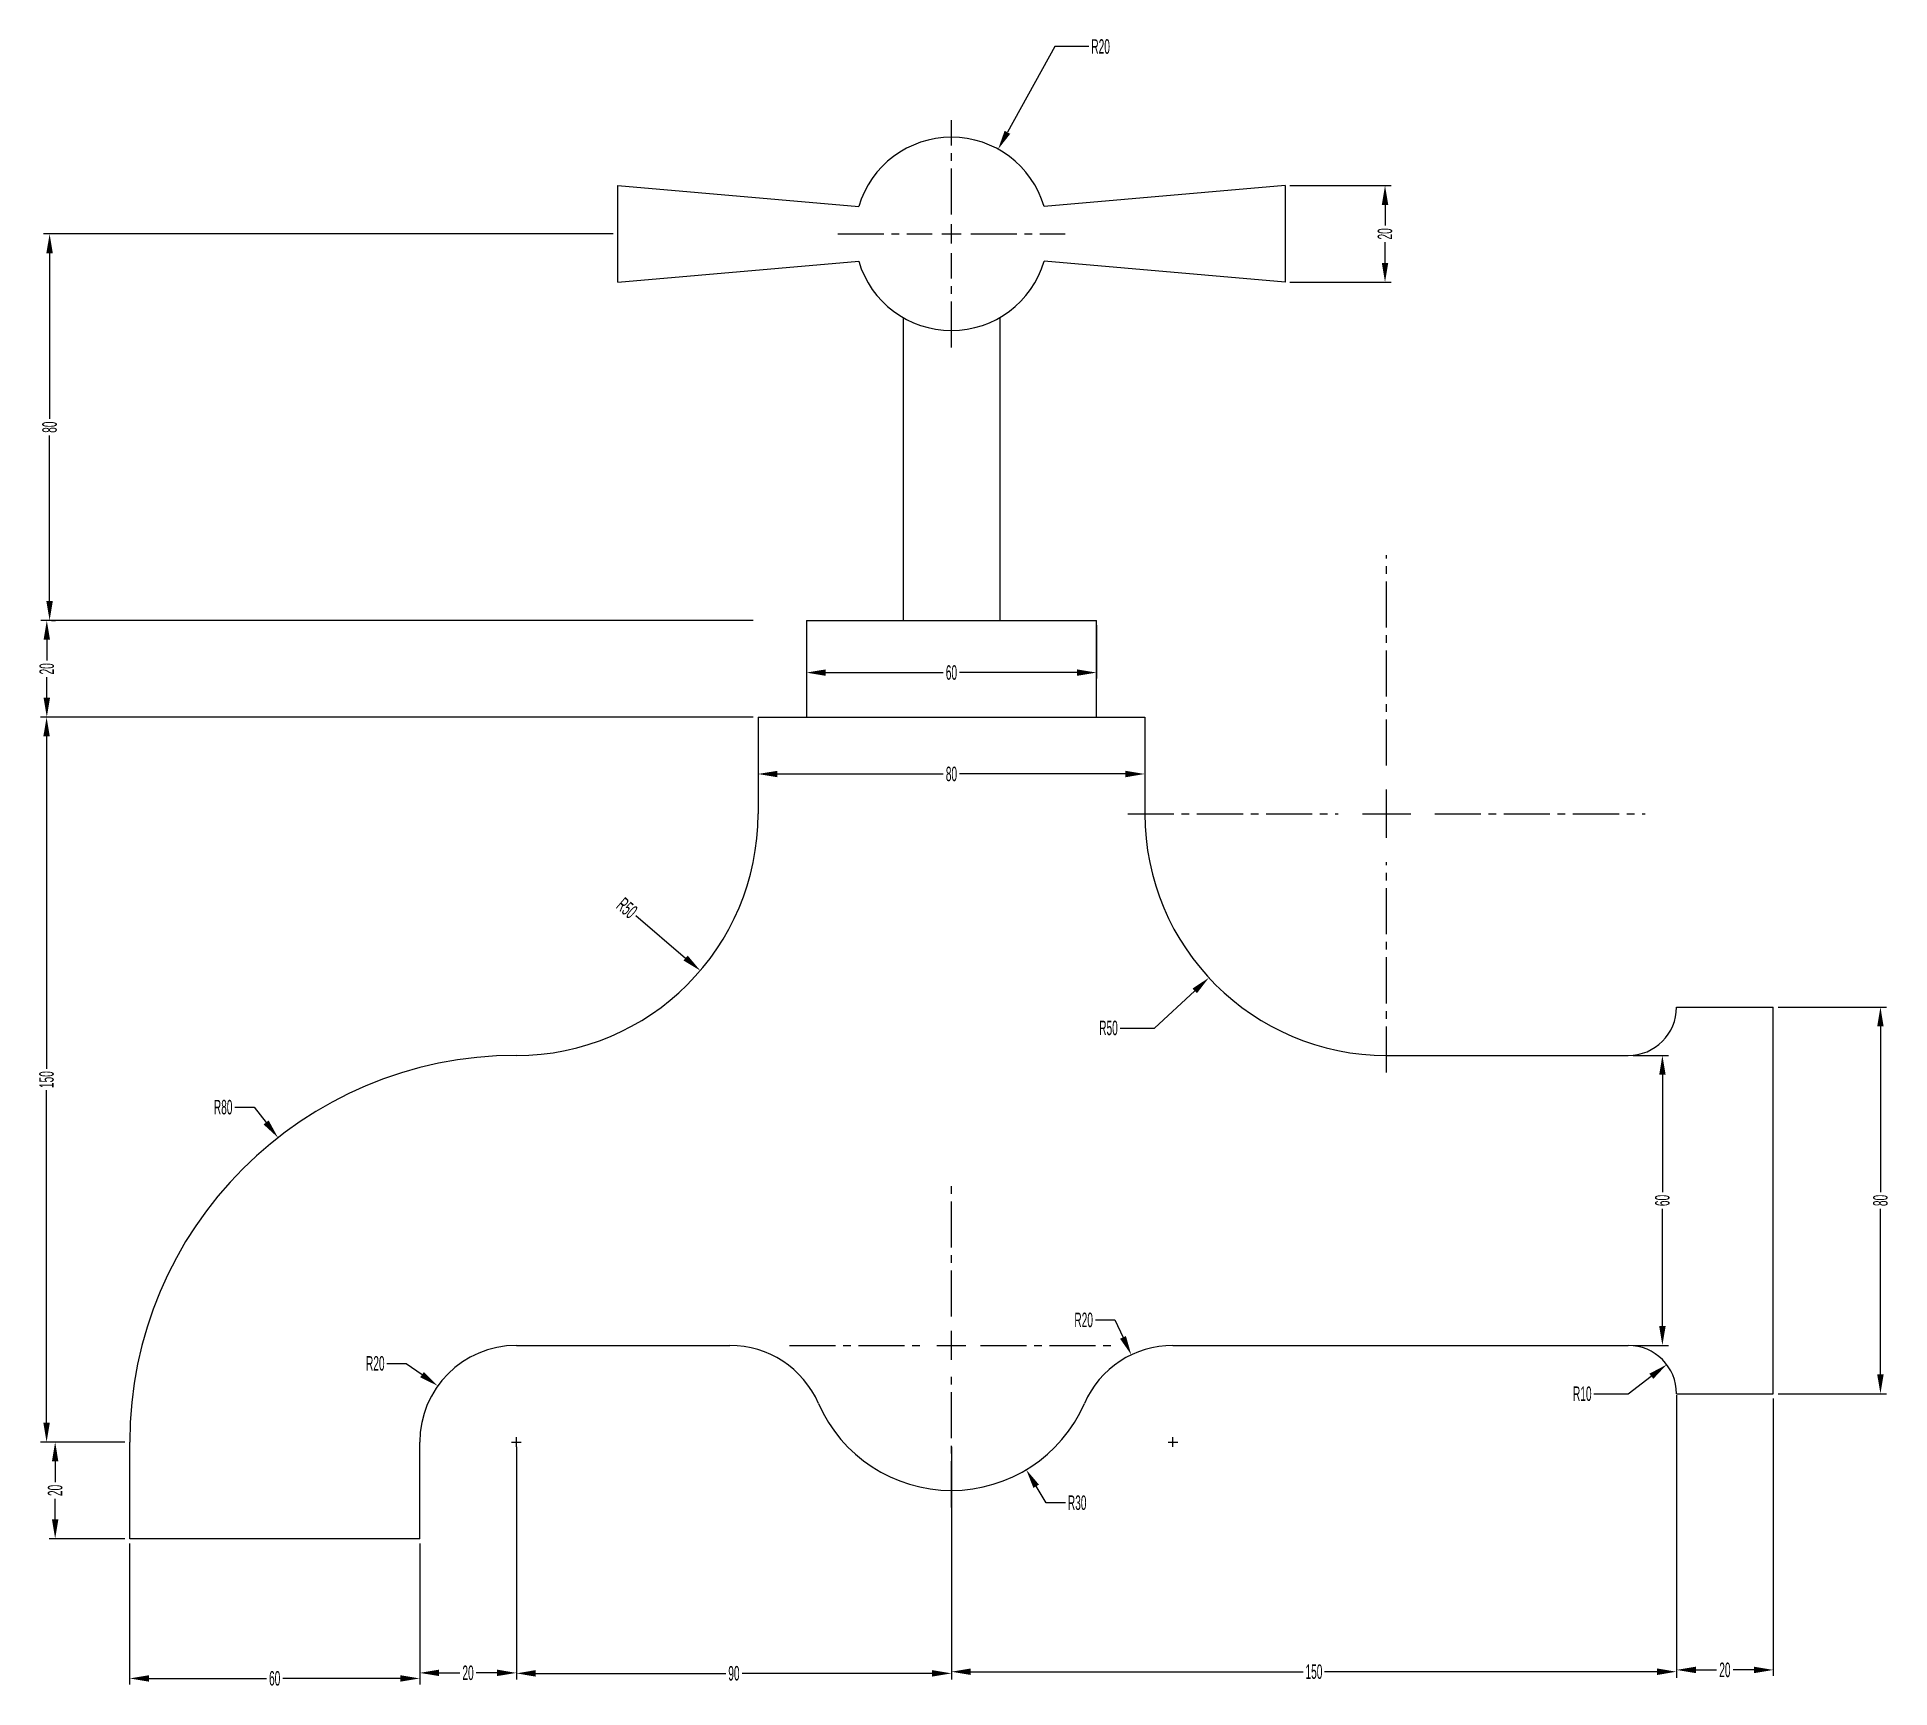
# Model space of a CAD drawing. Header units: millimetres. Extents: x 1568 to 31342, y 459 to 4403.
# Drawn here: x 11488 to 11871.3, y 1529.4 to 1871 of the extents above; entities that cross this region are included whole.
import ezdxf

# ---------------------------------------------------------------- set-up
doc = ezdxf.new("R2010")
doc.units = ezdxf.units.MM
doc.header["$LTSCALE"] = 0.5
doc.linetypes.add('CENTER2', pattern=[28.575, 19.05, -3.175, 3.175, -3.175])
doc.layers.add('centre line', color=3, linetype='CENTER2')
doc.layers.add('drawing', color=7, linetype='Continuous')
doc.styles.get("Standard").update_dxf_attribs({"font": 'arial.ttf', "width": 0.5})
doc.dimstyles.new('DARSHU2', dxfattribs={"dimtxt": 3, "dimasz": 4, "dimexe": 1.25, "dimexo": 1, "dimtad": 0, "dimtoh": 1, "dimdec": 1, "dimdsep": 46, "dimtxsty": 'Standard', "dimcen": 1, "dimclrd": 6, "dimclre": 6, "dimclrt": 6, "dimadec": 0, "dimazin": 0, "dimtfac": 1, "dimtdec": 1, "dimtofl": 0, "dimtmove": 0, "dimatfit": 3, "dimfxl": 1, "dimtfillclr": 256, "dimlwd": 25, "dimlwe": 25, "dimarcsym": 0})

msp = doc.modelspace()

# ---------------------------------------------------------------- blocks, each defined once
blk = doc.blocks.new('*D432')
at = {"layer": 'Defpoints', "color": 0, "transparency": 16777216}
for p in [(11647.19, 1750.29), (11707.19, 1750.29), (11707.19, 1739.51)]:
    blk.add_point(p, dxfattribs=at)
at = {"layer": 'drawing', "color": 6, "linetype": 'Continuous', "lineweight": 25, "transparency": 16777216}
for p, q in [((11647.19, 1749.29), (11647.19, 1738.26)), ((11707.19, 1749.29), (11707.19, 1738.26)), ((11651.19, 1739.51), (11675.49, 1739.51)), ((11703.19, 1739.51), (11678.89, 1739.51))]:
    blk.add_line(p, q, dxfattribs=at)
at = {"layer": 'drawing', "color": 6, "transparency": 16777216}
for points in [[(11651.19, 1740.17), (11651.19, 1738.84), (11647.19, 1739.51)], [(11703.19, 1740.17), (11703.19, 1738.84), (11707.19, 1739.51)]]:
    blk.add_solid(points, dxfattribs=at)
at = {"layer": 'drawing', "color": 6, "transparency": 16777216, "insert": (11677.19, 1739.51), "char_height": 3, "attachment_point": 5}
blk.add_mtext('60', dxfattribs=at)
blk = doc.blocks.new('*D433')
at = {"layer": 'Defpoints', "color": 0, "transparency": 16777216}
for p in [(11637.19, 1730.29), (11717.19, 1730.29), (11717.19, 1718.53)]:
    blk.add_point(p, dxfattribs=at)
at = {"layer": 'drawing', "color": 6, "linetype": 'Continuous', "lineweight": 25, "transparency": 16777216}
for p, q in [((11637.19, 1729.29), (11637.19, 1717.28)), ((11717.19, 1729.29), (11717.19, 1717.28)), ((11641.19, 1718.53), (11675.49, 1718.53)), ((11713.19, 1718.53), (11678.89, 1718.53))]:
    blk.add_line(p, q, dxfattribs=at)
at = {"layer": 'drawing', "color": 6, "transparency": 16777216}
for points in [[(11641.19, 1719.19), (11641.19, 1717.86), (11637.19, 1718.53)], [(11713.19, 1719.19), (11713.19, 1717.86), (11717.19, 1718.53)]]:
    blk.add_solid(points, dxfattribs=at)
at = {"layer": 'drawing', "color": 6, "transparency": 16777216, "insert": (11677.19, 1718.53), "char_height": 3, "attachment_point": 5}
blk.add_mtext('80', dxfattribs=at)
blk = doc.blocks.new('*D434')
at = {"layer": 'Defpoints', "color": 0, "transparency": 16777216}
for p in [(11746.19, 1840.29), (11746.19, 1820.29), (11766.88, 1820.29)]:
    blk.add_point(p, dxfattribs=at)
at = {"layer": 'drawing', "color": 6, "linetype": 'Continuous', "lineweight": 25, "transparency": 16777216}
for p, q in [((11747.19, 1840.29), (11768.13, 1840.29)), ((11766.88, 1836.29), (11766.88, 1832)), ((11766.88, 1824.29), (11766.88, 1828.58)), ((11747.19, 1820.29), (11768.13, 1820.29))]:
    blk.add_line(p, q, dxfattribs=at)
at = {"layer": 'drawing', "color": 6, "transparency": 16777216}
for points in [[(11766.22, 1836.29), (11767.55, 1836.29), (11766.88, 1840.29)], [(11766.22, 1824.29), (11767.55, 1824.29), (11766.88, 1820.29)]]:
    blk.add_solid(points, dxfattribs=at)
at = {"layer": 'drawing', "color": 6, "transparency": 16777216, "insert": (11766.88, 1830.29), "char_height": 3, "attachment_point": 5, "rotation": 90}
blk.add_mtext('20', dxfattribs=at)
blk = doc.blocks.new('*D435')
at = {"layer": 'Defpoints', "color": 0, "transparency": 16777216}
for p in [(11847.19, 1670.29), (11847.19, 1590.29), (11869.37, 1590.29)]:
    blk.add_point(p, dxfattribs=at)
at = {"layer": 'drawing', "color": 6, "linetype": 'Continuous', "lineweight": 25, "transparency": 16777216}
for p, q in [((11848.19, 1670.29), (11870.62, 1670.29)), ((11869.37, 1666.29), (11869.37, 1631.99)), ((11869.37, 1594.29), (11869.37, 1628.59)), ((11848.19, 1590.29), (11870.62, 1590.29))]:
    blk.add_line(p, q, dxfattribs=at)
at = {"layer": 'drawing', "color": 6, "transparency": 16777216}
for points in [[(11868.7, 1666.29), (11870.03, 1666.29), (11869.37, 1670.29)], [(11868.7, 1594.29), (11870.03, 1594.29), (11869.37, 1590.29)]]:
    blk.add_solid(points, dxfattribs=at)
at = {"layer": 'drawing', "color": 6, "transparency": 16777216, "insert": (11869.37, 1630.29), "char_height": 3, "attachment_point": 5, "rotation": 90}
blk.add_mtext('80', dxfattribs=at)
blk = doc.blocks.new('*D436')
at = {"layer": 'Defpoints', "color": 0, "transparency": 16777216}
for p in [(11817.19, 1660.29), (11817.19, 1600.29), (11824.26, 1600.29)]:
    blk.add_point(p, dxfattribs=at)
at = {"layer": 'drawing', "color": 6, "linetype": 'Continuous', "lineweight": 25, "transparency": 16777216}
for p, q in [((11818.19, 1660.29), (11825.51, 1660.29)), ((11824.26, 1656.29), (11824.26, 1631.99)), ((11824.26, 1604.29), (11824.26, 1628.59)), ((11818.19, 1600.29), (11825.51, 1600.29))]:
    blk.add_line(p, q, dxfattribs=at)
at = {"layer": 'drawing', "color": 6, "transparency": 16777216}
for points in [[(11823.6, 1656.29), (11824.93, 1656.29), (11824.26, 1660.29)], [(11823.6, 1604.29), (11824.93, 1604.29), (11824.26, 1600.29)]]:
    blk.add_solid(points, dxfattribs=at)
at = {"layer": 'drawing', "color": 6, "transparency": 16777216, "insert": (11824.26, 1630.29), "char_height": 3, "attachment_point": 5, "rotation": 90}
blk.add_mtext('60', dxfattribs=at)
blk = doc.blocks.new('*D437')
at = {"layer": 'Defpoints', "color": 0, "transparency": 16777216}
for p in [(11507.19, 1560.29), (11567.19, 1560.29), (11567.19, 1531.39)]:
    blk.add_point(p, dxfattribs=at)
at = {"layer": 'drawing', "color": 6, "linetype": 'Continuous', "lineweight": 25, "transparency": 16777216}
for p, q in [((11507.19, 1559.29), (11507.19, 1530.14)), ((11567.19, 1559.29), (11567.19, 1530.14)), ((11511.19, 1531.39), (11535.49, 1531.39)), ((11563.19, 1531.39), (11538.89, 1531.39))]:
    blk.add_line(p, q, dxfattribs=at)
at = {"layer": 'drawing', "color": 6, "transparency": 16777216}
for points in [[(11511.19, 1532.06), (11511.19, 1530.72), (11507.19, 1531.39)], [(11563.19, 1532.06), (11563.19, 1530.72), (11567.19, 1531.39)]]:
    blk.add_solid(points, dxfattribs=at)
at = {"layer": 'drawing', "color": 6, "transparency": 16777216, "insert": (11537.19, 1531.39), "char_height": 3, "attachment_point": 5}
blk.add_mtext('60', dxfattribs=at)
blk = doc.blocks.new('*D438')
at = {"layer": 'Defpoints', "color": 0, "transparency": 16777216}
for p in [(11587.19, 1580.29), (11567.19, 1560.29), (11587.19, 1532.54)]:
    blk.add_point(p, dxfattribs=at)
at = {"layer": 'drawing', "color": 6, "linetype": 'Continuous', "lineweight": 25, "transparency": 16777216}
for p, q in [((11587.19, 1579.29), (11587.19, 1531.29)), ((11567.19, 1559.29), (11567.19, 1531.29)), ((11571.19, 1532.54), (11575.48, 1532.54)), ((11583.19, 1532.54), (11578.9, 1532.54))]:
    blk.add_line(p, q, dxfattribs=at)
at = {"layer": 'drawing', "color": 6, "transparency": 16777216}
for points in [[(11571.19, 1533.21), (11571.19, 1531.88), (11567.19, 1532.54)], [(11583.19, 1533.21), (11583.19, 1531.88), (11587.19, 1532.54)]]:
    blk.add_solid(points, dxfattribs=at)
at = {"layer": 'drawing', "color": 6, "transparency": 16777216, "insert": (11577.19, 1532.54), "char_height": 3, "attachment_point": 5}
blk.add_mtext('20', dxfattribs=at)
blk = doc.blocks.new('*D439')
at = {"layer": 'Defpoints', "color": 0, "transparency": 16777216}
for p in [(11587.19, 1580.29), (11677.19, 1580.29), (11677.19, 1532.44)]:
    blk.add_point(p, dxfattribs=at)
at = {"layer": 'drawing', "color": 6, "linetype": 'Continuous', "lineweight": 25, "transparency": 16777216}
for p, q in [((11587.19, 1579.29), (11587.19, 1531.19)), ((11677.19, 1579.29), (11677.19, 1531.19)), ((11591.19, 1532.44), (11630.5, 1532.44)), ((11673.19, 1532.44), (11633.89, 1532.44))]:
    blk.add_line(p, q, dxfattribs=at)
at = {"layer": 'drawing', "color": 6, "transparency": 16777216}
for points in [[(11591.19, 1533.11), (11591.19, 1531.77), (11587.19, 1532.44)], [(11673.19, 1533.11), (11673.19, 1531.77), (11677.19, 1532.44)]]:
    blk.add_solid(points, dxfattribs=at)
at = {"layer": 'drawing', "color": 6, "transparency": 16777216, "insert": (11632.19, 1532.44), "char_height": 3, "attachment_point": 5}
blk.add_mtext('90', dxfattribs=at)
blk = doc.blocks.new('*D440')
at = {"layer": 'Defpoints', "color": 0, "transparency": 16777216}
for p in [(11827.17, 1591), (11677.19, 1580.29), (11827.17, 1532.78)]:
    blk.add_point(p, dxfattribs=at)
at = {"layer": 'drawing', "color": 6, "linetype": 'Continuous', "lineweight": 25, "transparency": 16777216}
for p, q in [((11827.17, 1590), (11827.17, 1531.53)), ((11677.19, 1579.29), (11677.19, 1531.53)), ((11681.19, 1532.78), (11749.97, 1532.78)), ((11823.17, 1532.78), (11754.39, 1532.78))]:
    blk.add_line(p, q, dxfattribs=at)
at = {"layer": 'drawing', "color": 6, "transparency": 16777216}
for points in [[(11681.19, 1533.45), (11681.19, 1532.11), (11677.19, 1532.78)], [(11823.17, 1533.45), (11823.17, 1532.11), (11827.17, 1532.78)]]:
    blk.add_solid(points, dxfattribs=at)
at = {"layer": 'drawing', "color": 6, "transparency": 16777216, "insert": (11752.18, 1532.78), "char_height": 3, "attachment_point": 5}
blk.add_mtext('150', dxfattribs=at)
blk = doc.blocks.new('*D441')
at = {"layer": 'Defpoints', "color": 0, "transparency": 16777216}
for p in [(11827.19, 1590.29), (11847.19, 1590.29), (11847.19, 1533.15)]:
    blk.add_point(p, dxfattribs=at)
at = {"layer": 'drawing', "color": 6, "linetype": 'Continuous', "lineweight": 25, "transparency": 16777216}
for p, q in [((11827.19, 1589.29), (11827.19, 1531.9)), ((11847.19, 1589.29), (11847.19, 1531.9)), ((11831.19, 1533.15), (11835.48, 1533.15)), ((11843.19, 1533.15), (11838.9, 1533.15))]:
    blk.add_line(p, q, dxfattribs=at)
at = {"layer": 'drawing', "color": 6, "transparency": 16777216}
for points in [[(11831.19, 1533.82), (11831.19, 1532.48), (11827.19, 1533.15)], [(11843.19, 1533.82), (11843.19, 1532.48), (11847.19, 1533.15)]]:
    blk.add_solid(points, dxfattribs=at)
at = {"layer": 'drawing', "color": 6, "transparency": 16777216, "insert": (11837.19, 1533.15), "char_height": 3, "attachment_point": 5}
blk.add_mtext('20', dxfattribs=at)
blk = doc.blocks.new('*D442')
at = {"layer": 'Defpoints', "color": 0, "transparency": 16777216}
for p in [(11491.78, 1580.29), (11507.19, 1580.29), (11507.19, 1560.29)]:
    blk.add_point(p, dxfattribs=at)
at = {"layer": 'drawing', "color": 6, "linetype": 'Continuous', "lineweight": 25, "transparency": 16777216}
for p, q in [((11506.19, 1580.29), (11490.53, 1580.29)), ((11491.78, 1576.29), (11491.78, 1572)), ((11491.78, 1564.29), (11491.78, 1568.58)), ((11506.19, 1560.29), (11490.53, 1560.29))]:
    blk.add_line(p, q, dxfattribs=at)
at = {"layer": 'drawing', "color": 6, "transparency": 16777216}
for points in [[(11491.11, 1576.29), (11492.44, 1576.29), (11491.78, 1580.29)], [(11491.11, 1564.29), (11492.44, 1564.29), (11491.78, 1560.29)]]:
    blk.add_solid(points, dxfattribs=at)
at = {"layer": 'drawing', "color": 6, "transparency": 16777216, "insert": (11491.78, 1570.29), "char_height": 3, "attachment_point": 5, "rotation": 90}
blk.add_mtext('20', dxfattribs=at)
blk = doc.blocks.new('*D443')
at = {"layer": 'Defpoints', "color": 0, "transparency": 16777216}
for p in [(11490, 1730.29), (11637.19, 1730.29), (11507.19, 1580.29)]:
    blk.add_point(p, dxfattribs=at)
at = {"layer": 'drawing', "color": 6, "linetype": 'Continuous', "lineweight": 25, "transparency": 16777216}
for p, q in [((11636.19, 1730.29), (11488.75, 1730.29)), ((11490, 1726.29), (11490, 1657.5)), ((11490, 1584.29), (11490, 1653.08)), ((11506.19, 1580.29), (11488.75, 1580.29))]:
    blk.add_line(p, q, dxfattribs=at)
at = {"layer": 'drawing', "color": 6, "transparency": 16777216}
for points in [[(11489.33, 1726.29), (11490.67, 1726.29), (11490, 1730.29)], [(11489.33, 1584.29), (11490.67, 1584.29), (11490, 1580.29)]]:
    blk.add_solid(points, dxfattribs=at)
at = {"layer": 'drawing', "color": 6, "transparency": 16777216, "insert": (11490, 1655.29), "char_height": 3, "attachment_point": 5, "rotation": 90}
blk.add_mtext('150', dxfattribs=at)
blk = doc.blocks.new('*D444')
at = {"layer": 'Defpoints', "color": 0, "transparency": 16777216}
for p in [(11490.05, 1750.29), (11637.19, 1750.29), (11637.19, 1730.29)]:
    blk.add_point(p, dxfattribs=at)
at = {"layer": 'drawing', "color": 6, "linetype": 'Continuous', "lineweight": 25, "transparency": 16777216}
for p, q in [((11636.19, 1750.29), (11488.8, 1750.29)), ((11490.05, 1746.29), (11490.05, 1742)), ((11490.05, 1734.29), (11490.05, 1738.58)), ((11636.19, 1730.29), (11488.8, 1730.29))]:
    blk.add_line(p, q, dxfattribs=at)
at = {"layer": 'drawing', "color": 6, "transparency": 16777216}
for points in [[(11489.38, 1746.29), (11490.71, 1746.29), (11490.05, 1750.29)], [(11489.38, 1734.29), (11490.71, 1734.29), (11490.05, 1730.29)]]:
    blk.add_solid(points, dxfattribs=at)
at = {"layer": 'drawing', "color": 6, "transparency": 16777216, "insert": (11490.05, 1740.29), "char_height": 3, "attachment_point": 5, "rotation": 90}
blk.add_mtext('20', dxfattribs=at)
blk = doc.blocks.new('*D445')
at = {"layer": 'Defpoints', "color": 0, "transparency": 16777216}
for p in [(11490.63, 1830.29), (11608.19, 1830.29), (11490.05, 1750.29)]:
    blk.add_point(p, dxfattribs=at)
at = {"layer": 'drawing', "color": 6, "linetype": 'Continuous', "lineweight": 25, "transparency": 16777216}
for p, q in [((11607.19, 1830.29), (11489.38, 1830.29)), ((11490.63, 1826.29), (11490.63, 1791.99)), ((11490.63, 1754.29), (11490.63, 1788.59)), ((11491.05, 1750.29), (11491.88, 1750.29))]:
    blk.add_line(p, q, dxfattribs=at)
at = {"layer": 'drawing', "color": 6, "transparency": 16777216}
for points in [[(11489.96, 1826.29), (11491.29, 1826.29), (11490.63, 1830.29)], [(11489.96, 1754.29), (11491.29, 1754.29), (11490.63, 1750.29)]]:
    blk.add_solid(points, dxfattribs=at)
at = {"layer": 'drawing', "color": 6, "transparency": 16777216, "insert": (11490.63, 1790.29), "char_height": 3, "attachment_point": 5, "rotation": 90}
blk.add_mtext('80', dxfattribs=at)
blk = doc.blocks.new('*D446')
at = {"layer": 'Defpoints', "color": 0, "transparency": 16777216}
for p in [(11686.84, 1847.8), (11677.19, 1830.29)]:
    blk.add_point(p, dxfattribs=at)
at = {"layer": 'drawing', "color": 6, "linetype": 'Continuous', "lineweight": 25, "transparency": 16777216}
for p, q in [((11698.55, 1869.04), (11688.78, 1851.31)), ((11705.64, 1869.04), (11698.55, 1869.04))]:
    blk.add_line(p, q, dxfattribs=at)
at = {"layer": 'drawing', "color": 6, "lineweight": 25, "transparency": 16777216}
for p, q in [((11676.19, 1830.29), (11678.19, 1830.29)), ((11677.19, 1829.29), (11677.19, 1831.29))]:
    blk.add_line(p, q, dxfattribs=at)
at = {"layer": 'drawing', "color": 6, "transparency": 16777216}
blk.add_solid([(11688.19, 1851.63), (11689.36, 1850.99), (11686.84, 1847.8)], dxfattribs=at)
at = {"layer": 'drawing', "color": 6, "transparency": 16777216, "insert": (11708.05, 1869.04), "char_height": 3, "attachment_point": 5}
blk.add_mtext('R20', dxfattribs=at)
blk = doc.blocks.new('*D447')
at = {"layer": 'Defpoints', "color": 0, "transparency": 16777216}
for p in [(11767.19, 1710.29), (11730.45, 1676.37)]:
    blk.add_point(p, dxfattribs=at)
at = {"layer": 'drawing', "color": 6, "lineweight": 25, "transparency": 16777216}
for p, q in [((11766.19, 1710.29), (11768.19, 1710.29)), ((11767.19, 1709.29), (11767.19, 1711.29))]:
    blk.add_line(p, q, dxfattribs=at)
at = {"layer": 'drawing', "color": 6, "linetype": 'Continuous', "lineweight": 25, "transparency": 16777216}
for p, q in [((11719.19, 1665.97), (11727.51, 1673.66)), ((11712.1, 1665.97), (11719.19, 1665.97))]:
    blk.add_line(p, q, dxfattribs=at)
at = {"layer": 'drawing', "color": 6, "transparency": 16777216}
blk.add_solid([(11727.06, 1674.15), (11727.97, 1673.17), (11730.45, 1676.37)], dxfattribs=at)
at = {"layer": 'drawing', "color": 6, "transparency": 16777216, "insert": (11709.68, 1665.97), "char_height": 3, "attachment_point": 5}
blk.add_mtext('R50', dxfattribs=at)
blk = doc.blocks.new('*D448')
at = {"layer": 'Defpoints', "color": 0, "transparency": 16777216}
for p in [(11677.19, 1600.29), (11692.66, 1574.58)]:
    blk.add_point(p, dxfattribs=at)
at = {"layer": 'drawing', "color": 6, "lineweight": 25, "transparency": 16777216}
for p, q in [((11676.19, 1600.29), (11678.19, 1600.29)), ((11677.19, 1599.29), (11677.19, 1601.29))]:
    blk.add_line(p, q, dxfattribs=at)
at = {"layer": 'drawing', "color": 6, "linetype": 'Continuous', "lineweight": 25, "transparency": 16777216}
for p, q in [((11696.78, 1567.73), (11694.72, 1571.16)), ((11700.78, 1567.73), (11696.78, 1567.73))]:
    blk.add_line(p, q, dxfattribs=at)
at = {"layer": 'drawing', "color": 6, "transparency": 16777216}
blk.add_solid([(11695.29, 1571.5), (11694.15, 1570.81), (11692.66, 1574.58)], dxfattribs=at)
at = {"layer": 'drawing', "color": 6, "transparency": 16777216, "insert": (11703.2, 1567.73), "char_height": 3, "attachment_point": 5}
blk.add_mtext('R30', dxfattribs=at)
blk = doc.blocks.new('*D449')
at = {"layer": 'Defpoints', "color": 0, "transparency": 16777216}
for p in [(11714.4, 1598.34), (11723.02, 1580.29)]:
    blk.add_point(p, dxfattribs=at)
at = {"layer": 'drawing', "color": 6, "linetype": 'Continuous', "lineweight": 25, "transparency": 16777216}
for p, q in [((11706.96, 1605.56), (11710.96, 1605.56)), ((11710.96, 1605.56), (11712.68, 1601.95))]:
    blk.add_line(p, q, dxfattribs=at)
at = {"layer": 'drawing', "color": 6, "lineweight": 25, "transparency": 16777216}
for p, q in [((11722.02, 1580.29), (11724.02, 1580.29)), ((11723.02, 1579.29), (11723.02, 1581.29))]:
    blk.add_line(p, q, dxfattribs=at)
at = {"layer": 'drawing', "color": 6, "transparency": 16777216}
blk.add_solid([(11713.28, 1602.24), (11712.08, 1601.66), (11714.4, 1598.34)], dxfattribs=at)
at = {"layer": 'drawing', "color": 6, "transparency": 16777216, "insert": (11704.54, 1605.56), "char_height": 3, "attachment_point": 5}
blk.add_mtext('R20', dxfattribs=at)
blk = doc.blocks.new('*D450')
at = {"layer": 'Defpoints', "color": 0, "transparency": 16777216}
for p in [(11825.16, 1596.33), (11817.19, 1590.29)]:
    blk.add_point(p, dxfattribs=at)
at = {"layer": 'drawing', "color": 6, "linetype": 'Continuous', "lineweight": 25, "transparency": 16777216}
for p, q in [((11817.19, 1590.29), (11821.97, 1593.91)), ((11810.1, 1590.29), (11817.19, 1590.29))]:
    blk.add_line(p, q, dxfattribs=at)
at = {"layer": 'drawing', "color": 6, "transparency": 16777216}
blk.add_solid([(11821.57, 1594.44), (11822.38, 1593.38), (11825.16, 1596.33)], dxfattribs=at)
at = {"layer": 'drawing', "color": 6, "transparency": 16777216, "insert": (11807.69, 1590.29), "char_height": 3, "attachment_point": 5}
blk.add_mtext('R10', dxfattribs=at)
blk = doc.blocks.new('*D451')
at = {"layer": 'Defpoints', "color": 0, "transparency": 16777216}
for p in [(11587.19, 1710.29), (11625.24, 1677.85)]:
    blk.add_point(p, dxfattribs=at)
at = {"layer": 'drawing', "color": 6, "linetype": 'Continuous', "lineweight": 25, "transparency": 16777216}
blk.add_line((11611.9, 1689.23), (11622.2, 1680.44), dxfattribs=at)
at = {"layer": 'drawing', "color": 6, "transparency": 16777216}
blk.add_solid([(11622.63, 1680.95), (11621.76, 1679.94), (11625.24, 1677.85)], dxfattribs=at)
at = {"layer": 'drawing', "color": 6, "transparency": 16777216, "insert": (11610.06, 1690.79), "char_height": 3, "attachment_point": 5, "rotation": 319.551}
blk.add_mtext('R50', dxfattribs=at)
blk = doc.blocks.new('*D452')
at = {"layer": 'Defpoints', "color": 0, "transparency": 16777216}
for p in [(11537.88, 1643.28), (11587.19, 1580.29)]:
    blk.add_point(p, dxfattribs=at)
at = {"layer": 'drawing', "color": 6, "linetype": 'Continuous', "lineweight": 25, "transparency": 16777216}
for p, q in [((11528.95, 1649.58), (11532.95, 1649.58)), ((11532.95, 1649.58), (11535.41, 1646.43))]:
    blk.add_line(p, q, dxfattribs=at)
at = {"layer": 'drawing', "color": 6, "lineweight": 25, "transparency": 16777216}
for p, q in [((11586.19, 1580.29), (11588.19, 1580.29)), ((11587.19, 1579.29), (11587.19, 1581.29))]:
    blk.add_line(p, q, dxfattribs=at)
at = {"layer": 'drawing', "color": 6, "transparency": 16777216}
blk.add_solid([(11535.94, 1646.84), (11534.89, 1646.02), (11537.88, 1643.28)], dxfattribs=at)
at = {"layer": 'drawing', "color": 6, "transparency": 16777216, "insert": (11526.53, 1649.58), "char_height": 3, "attachment_point": 5}
blk.add_mtext('R80', dxfattribs=at)
blk = doc.blocks.new('*D453')
at = {"layer": 'Defpoints', "color": 0, "transparency": 16777216}
for p in [(11570.92, 1591.92), (11587.19, 1580.29)]:
    blk.add_point(p, dxfattribs=at)
at = {"layer": 'drawing', "color": 6, "linetype": 'Continuous', "lineweight": 25, "transparency": 16777216}
for p, q in [((11560.42, 1596.57), (11564.42, 1596.57)), ((11564.42, 1596.57), (11567.67, 1594.25))]:
    blk.add_line(p, q, dxfattribs=at)
at = {"layer": 'drawing', "color": 6, "lineweight": 25, "transparency": 16777216}
for p, q in [((11586.19, 1580.29), (11588.19, 1580.29)), ((11587.19, 1579.29), (11587.19, 1581.29))]:
    blk.add_line(p, q, dxfattribs=at)
at = {"layer": 'drawing', "color": 6, "transparency": 16777216}
blk.add_solid([(11568.06, 1594.79), (11567.28, 1593.7), (11570.92, 1591.92)], dxfattribs=at)
at = {"layer": 'drawing', "color": 6, "transparency": 16777216, "insert": (11558, 1596.57), "char_height": 3, "attachment_point": 5}
blk.add_mtext('R20', dxfattribs=at)
blk = doc.blocks.new('*U454')
at = {"layer": 'centre line', "color": 0, "linetype": 'CENTER2', "transparency": 16777216}
for p, q in [((0, 4), (0, 23.5)), ((-23.5, 0), (-4, 0)), ((4, 0), (23.5, 0)), ((0, -23.5), (0, -4))]:
    blk.add_line(p, q, dxfattribs=at)
at = {"layer": 'centre line', "color": 0, "linetype": 'Continuous', "transparency": 16777216}
for p, q in [((-2, 0), (2, 0)), ((0, -2), (0, 2))]:
    blk.add_line(p, q, dxfattribs=at)
blk = doc.blocks.new('*U455')
at = {"layer": 'centre line', "color": 0, "linetype": 'CENTER2', "transparency": 16777216}
for p, q in [((0, 10), (0, 53.5)), ((-53.5, 0), (-10, 0)), ((10, 0), (53.5, 0)), ((0, -53.5), (0, -10))]:
    blk.add_line(p, q, dxfattribs=at)
at = {"layer": 'centre line', "color": 0, "linetype": 'Continuous', "transparency": 16777216}
for p, q in [((0, -5), (0, 5)), ((-5, 0), (5, 0))]:
    blk.add_line(p, q, dxfattribs=at)
blk = doc.blocks.new('*U456')
at = {"layer": 'centre line', "color": 0, "linetype": 'CENTER2', "transparency": 16777216}
for p, q in [((0, 6), (0, 33.5)), ((-33.5, 0), (-6, 0)), ((6, 0), (33.5, 0)), ((0, -33.5), (0, -6))]:
    blk.add_line(p, q, dxfattribs=at)
at = {"layer": 'centre line', "color": 0, "linetype": 'Continuous', "transparency": 16777216}
for p, q in [((-3, 0), (3, 0)), ((0, -3), (0, 3))]:
    blk.add_line(p, q, dxfattribs=at)

# ---------------------------------------------------------------- dimensions: what is measured, and where the dimension line sits
at = {"layer": 'drawing'}
for center, mpoint, picture, middle in [((11677.192, 1830.288), (11686.845, 1847.805), '*D446', (11708.051, 1869.043)), ((11587.192, 1710.288), (11625.241, 1677.85), '*D451', (11610.059, 1690.793)), ((11767.192, 1710.288), (11730.454, 1676.372), '*D447', (11709.683, 1665.969)), ((11817.192, 1590.288), (11825.163, 1596.327), '*D450', (11807.69, 1590.288))]:
    dim = msp.add_radius_dim(center=center, mpoint=mpoint, dimstyle='DARSHU2', dxfattribs=at)
    dim.commit()
    dim.dimension.update_dxf_attribs({"geometry": picture, "text_midpoint": middle, "dimtype": 164})
for base, p1, p2, picture, middle in [((11766.884, 1820.288), (11746.192, 1840.288), (11746.192, 1820.288), '*D434', (11766.884, 1830.288)), ((11490.627, 1830.288), (11490.047, 1750.288), (11608.192, 1830.288), '*D445', (11490.627, 1790.288)), ((11490.047, 1750.288), (11637.192, 1730.288), (11637.192, 1750.288), '*D444', (11490.047, 1740.288)), ((11490.001, 1730.288), (11507.192, 1580.288), (11637.192, 1730.288), '*D443', (11490.001, 1655.288)), ((11869.365, 1590.288), (11847.192, 1670.288), (11847.192, 1590.288), '*D435', (11869.365, 1630.288)), ((11824.263, 1600.288), (11817.192, 1660.288), (11817.192, 1600.288), '*D436', (11824.263, 1630.288)), ((11491.777, 1580.288), (11507.192, 1560.288), (11507.192, 1580.288), '*D442', (11491.777, 1570.288))]:
    dim = msp.add_linear_dim(base=base, p1=p1, p2=p2, angle=90, dimstyle='DARSHU2', dxfattribs=at)
    dim.commit()
    dim.dimension.update_dxf_attribs({"geometry": picture, "text_midpoint": middle})
for base, p1, p2, picture, middle in [((11707.192, 1739.507), (11647.192, 1750.288), (11707.192, 1750.288), '*D432', (11677.192, 1739.507)), ((11717.192, 1718.527), (11637.192, 1730.288), (11717.192, 1730.288), '*D433', (11677.192, 1718.527)), ((11827.167, 1532.78), (11677.192, 1580.288), (11827.167, 1591.001), '*D440', (11752.179, 1532.78)), ((11847.192, 1533.149), (11827.192, 1590.288), (11847.192, 1590.288), '*D441', (11837.192, 1533.149)), ((11587.192, 1532.542), (11567.192, 1560.288), (11587.192, 1580.288), '*D438', (11577.192, 1532.542)), ((11677.192, 1532.441), (11587.192, 1580.288), (11677.192, 1580.288), '*D439', (11632.192, 1532.441)), ((11567.192, 1531.391), (11507.192, 1560.288), (11567.192, 1560.288), '*D437', (11537.192, 1531.391))]:
    dim = msp.add_linear_dim(base=base, p1=p1, p2=p2, dimstyle='DARSHU2', dxfattribs=at)
    dim.commit()
    dim.dimension.update_dxf_attribs({"geometry": picture, "text_midpoint": middle})
for center, mpoint, picture, middle in [((11587.192, 1580.288), (11537.877, 1643.281), '*D452', (11526.531, 1649.58)), ((11723.018, 1580.288), (11714.405, 1598.339), '*D449', (11704.545, 1605.559)), ((11587.192, 1580.288), (11570.923, 1591.921), '*D453', (11558.001, 1596.574)), ((11677.192, 1600.288), (11692.659, 1574.583), '*D448', (11703.199, 1567.728))]:
    dim = msp.add_radius_dim(center=center, mpoint=mpoint, dimstyle='DARSHU2', dxfattribs=at)
    dim.commit()
    dim.dimension.update_dxf_attribs({"geometry": picture, "text_midpoint": middle})

# ---------------------------------------------------------------- linework, layer by layer
at = {"layer": 'drawing'}
for p, q in [((11608.192, 1840.288), (11658.004, 1835.93)), ((11608.192, 1820.288), (11608.192, 1840.288)), ((11746.192, 1840.288), (11696.38, 1835.93)), ((11746.192, 1840.288), (11746.192, 1820.288)), ((11608.192, 1820.288), (11658.004, 1824.646)), ((11746.192, 1820.288), (11696.38, 1824.646)), ((11667.192, 1812.968), (11667.192, 1750.288)), ((11687.192, 1812.968), (11687.192, 1750.288)), ((11647.192, 1750.288), (11707.192, 1750.288)), ((11647.192, 1750.288), (11647.192, 1730.288)), ((11707.192, 1730.288), (11707.192, 1750.288)), ((11637.192, 1730.288), (11717.192, 1730.288)), ((11637.192, 1730.288), (11637.192, 1710.288)), ((11717.192, 1730.288), (11717.192, 1710.288)), ((11827.192, 1670.288), (11847.192, 1670.288)), ((11847.192, 1590.288), (11847.192, 1670.288)), ((11767.192, 1660.288), (11817.192, 1660.288)), ((11587.192, 1600.288), (11631.366, 1600.288)), ((11723.018, 1600.288), (11817.192, 1600.288)), ((11827.192, 1590.288), (11847.192, 1590.288)), ((11507.192, 1560.288), (11507.192, 1580.288)), ((11567.192, 1560.288), (11567.192, 1580.288)), ((11567.192, 1560.288), (11507.192, 1560.288))]:
    msp.add_line(p, q, dxfattribs=at)
for centre, radius, start, end in [((11677.192, 1830.288), 20, 16.38555, 163.61445), ((11677.192, 1830.288), 20, 196.38555, 343.61445), ((11587.192, 1710.288), 50, 270, 0), ((11767.192, 1710.288), 50, 180, 270), ((11817.192, 1670.288), 10, 270, 0), ((11587.192, 1580.288), 80, 90, 180), ((11587.192, 1580.288), 20, 90, 180), ((11631.366, 1580.288), 20, 23.57818, 90), ((11723.018, 1580.288), 20, 90, 156.42182), ((11817.192, 1590.288), 10, 0, 90), ((11677.192, 1600.288), 30, 203.57818, 270), ((11677.192, 1600.288), 30, 270, 336.42182)]:
    msp.add_arc(centre, radius, start, end, dxfattribs=at)

# ---------------------------------------------------------------- block references
at = {"layer": 'centre line', "linetype": 'CENTER2'}
for name, p in [('*U454', (11677.192, 1830.288)), ('*U455', (11767.192, 1710.288)), ('*U456', (11677.192, 1600.288))]:
    msp.add_blockref(name, p, dxfattribs=at)

msp.set_redraw_order([(e.dxf.handle, doc.entitydb.next_handle()) for e in msp.query("TEXT MTEXT ATTDEF DIMENSION ARC_DIMENSION")])  # texts and dimensions are drawn at this point

doc.saveas('drawing.dxf')
